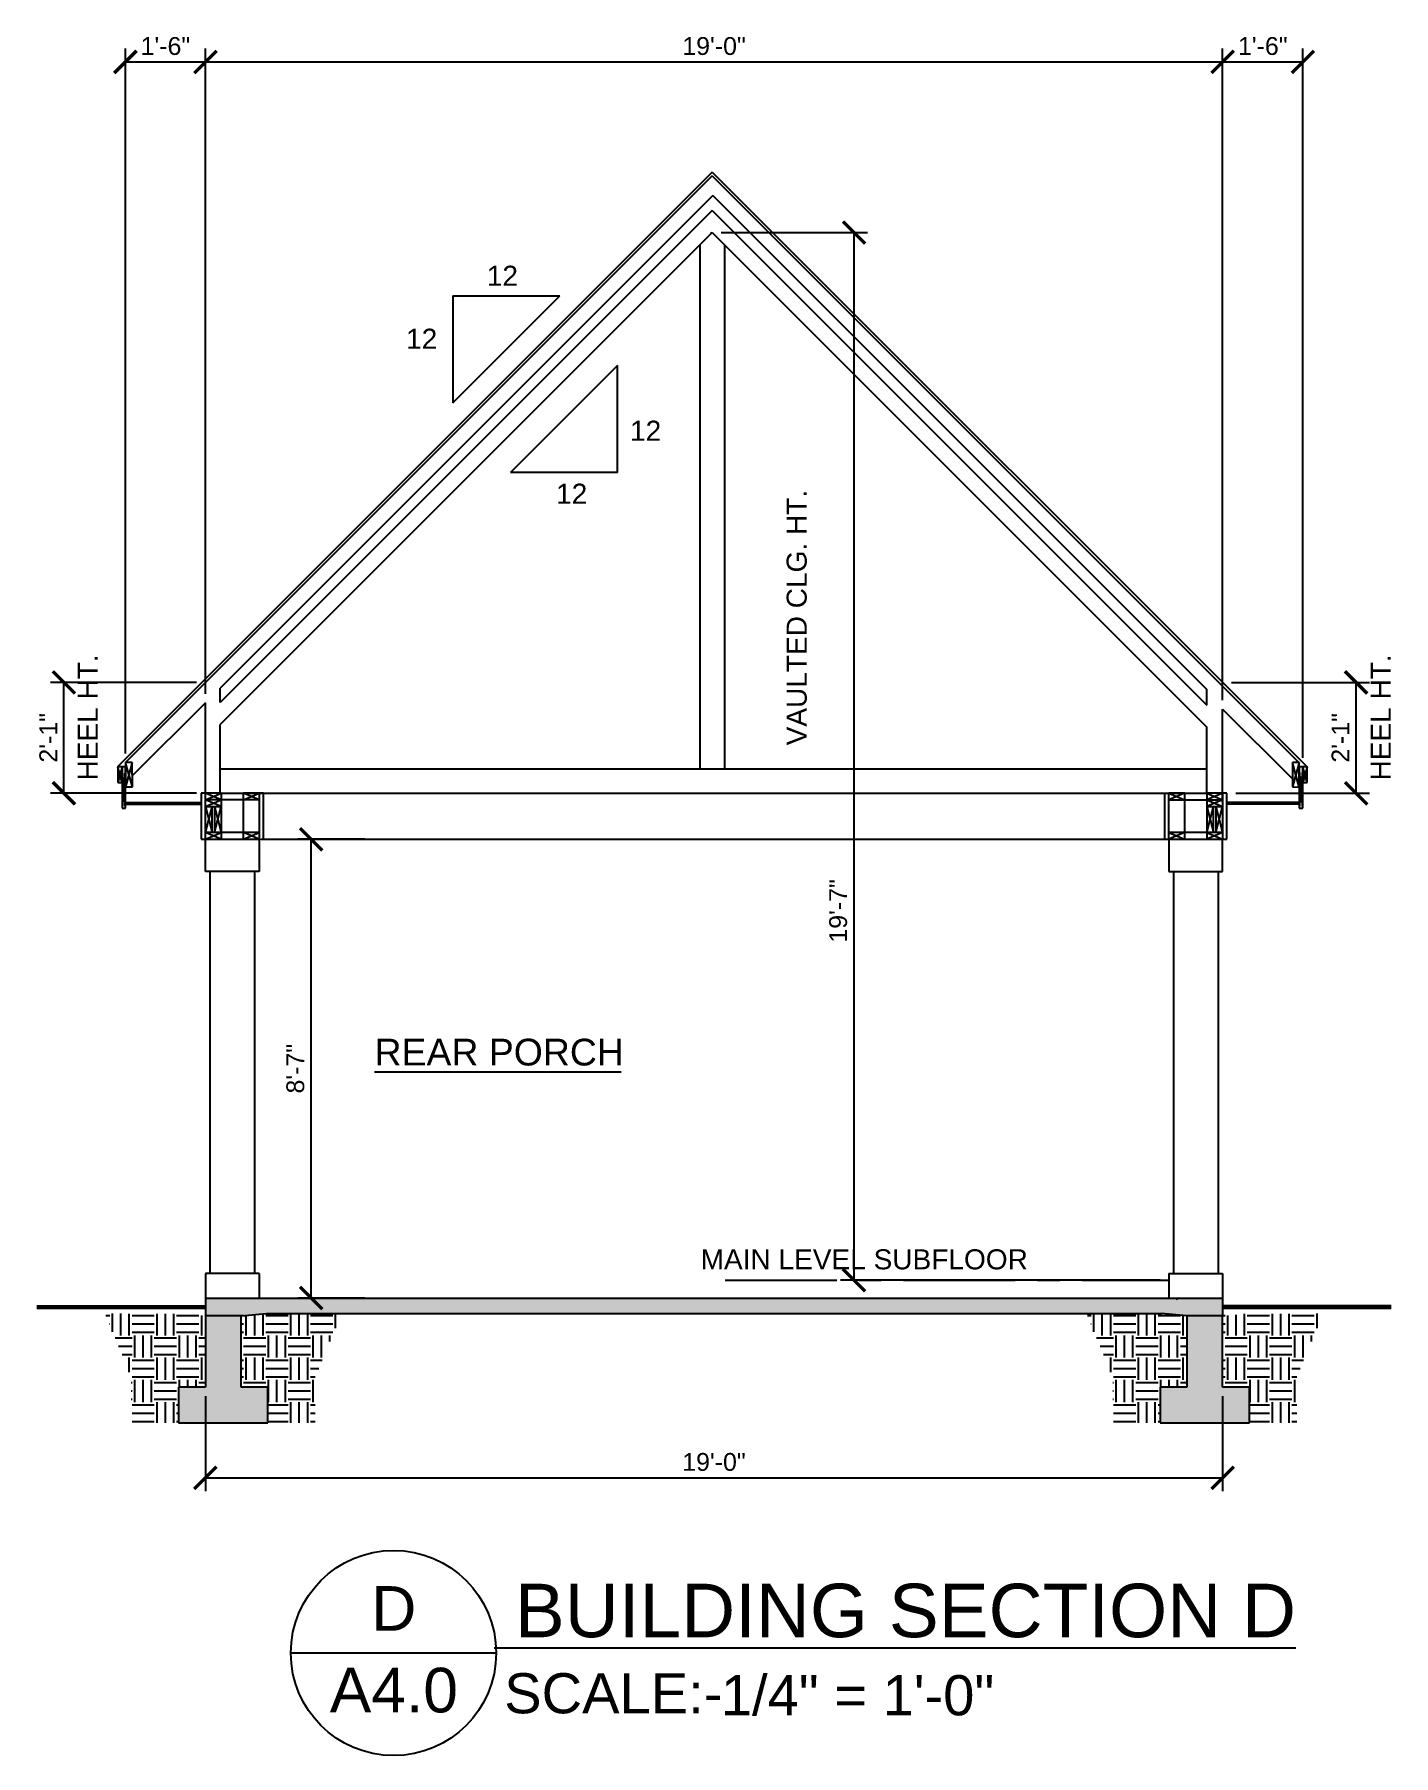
# Model space of a CAD drawing. Header units: inches. Extents: x -28708 to -16583, y 64755 to 66587.
# Drawn here: x -16887.3 to -16582.7, y 64792.2 to 65178.1 of the extents above; entities that cross this region are included whole.
import ezdxf
from ezdxf.enums import TextEntityAlignment as Align

# ---------------------------------------------------------------- set-up
doc = ezdxf.new("R2010")
doc.units = ezdxf.units.IN
doc.header["$LTSCALE"] = 20
doc.header["$MEASUREMENT"] = 0
for name, pattern in [('CENTER', [2, 1.25, -0.25, 0.25, -0.25]), ('HIDDEN', [0.375, 0.25, -0.125]), ('Solid', [0])]:
    doc.linetypes.add(name, pattern=pattern)
for name, color, linetype in [('BEAM', 1, 'HIDDEN'), ('BLOCKING', 2, 'Continuous'), ('CALLOUTS', 4, 'Continuous'), ('CEILING SECTION', 2, 'Continuous'), ('COLUMNS', 4, 'Continuous'), ('DIM', 2, 'Continuous'), ('ELEVATION LINES', 8, 'HIDDEN'), ('FOOTING', 5, 'Continuous'), ('GRADE LEVEL', 7, 'Continuous'), ('HATCH', 9, 'Continuous'), ('ROOF SECTION', 2, 'Continuous'), ('SLAB', 5, 'Continuous'), ('SYMBOLS', 7, 'Continuous'), ('TEXT', 3, 'Continuous')]:
    doc.layers.add(name, color=color, linetype=linetype)
doc.layers.add('SPDIMENSION', color=7, linetype='Continuous', lineweight=0)
doc.layers.add('SPSHAPE_OUTLINE', color=7, linetype='Continuous', lineweight=0)
doc.styles.add('0.25 INCH', font='arial.ttf', dxfattribs={"height": 4})
doc.styles.add('Arial', font='arial.ttf')
doc.dimstyles.new('0.25 INCH', dxfattribs={"dimtxt": 4, "dimasz": 5, "dimexe": 3, "dimexo": 2, "dimgap": 1.5, "dimtad": 1, "dimdec": 3, "dimzin": 3, "dimdsep": 46, "dimlunit": 4, "dimtxsty": '0.25 INCH', "dimblk": 'ARCHTICK', "dimcen": 0.09, "dimclrd": 95, "dimclre": 8, "dimclrt": 30, "dimadec": 0, "dimazin": 0, "dimtfac": 0.65, "dimtdec": 3, "dimtofl": 0, "dimtmove": 2, "dimatfit": 3, "dimfxl": 0.18, "dimfrac": 1, "dimtolj": 1, "dimtzin": 0, "dimlwd": -1, "dimlwe": -1, "dimarcsym": 0})
pattern_1 = [(90, (2793.913, 36.406), (-5, 5), [5, -5]), (90, (2792.038, 36.406), (-5, 5), [5, -5]), (90, (2790.163, 36.406), (-5, 5), [5, -5]), (180, (2789.538, 37.031), (-5, -5), [5, -5]), (180, (2789.538, 38.906), (-5, -5), [5, -5]), (180, (2789.538, 40.781), (-5, -5), [5, -5])]
pattern_2 = [(90, (3013.907, 36.406), (-5, 5), [5, -5]), (90, (3012.032, 36.406), (-5, 5), [5, -5]), (90, (3010.157, 36.406), (-5, 5), [5, -5]), (180, (3009.532, 37.031), (-5, -5), [5, -5]), (180, (3009.532, 38.906), (-5, -5), [5, -5]), (180, (3009.532, 40.781), (-5, -5), [5, -5])]

msp = doc.modelspace()

# ---------------------------------------------------------------- texts
at = {"layer": 'TEXT', "linetype": 'Solid', "style": 'Arial'}
for s, rotation, p in [('12', 360, (-16785.9311, 65121.7761)), ('12', 360, (-16804.0263, 65107.6511)), ('12', 360, (-16753.8283, 65087.0264)), ('12', 360, (-16770.3996, 65072.9014)), ('VAULTED CLG. HT.', 90, (-16714.2198, 65018.7203)), ('HEEL HT.', 90, (-16873.1167, 65010.8475)), ('HEEL HT.', 90, (-16583.3156, 65010.8475))]:
    msp.add_text(s, height=4.5, rotation=rotation, dxfattribs=at).set_placement(p)
for s, height, p in [('REAR PORCH', 6, (-16811.0874, 64946.9294)), ('MAIN LEVEL SUBFLOOR', 4.5, (-16738.0055, 64901.2092))]:
    msp.add_text(s, height=height, dxfattribs=at).set_placement(p)

# ---------------------------------------------------------------- blocks, each defined once
blk = doc.blocks.new('_ArchTick')
at = {"color": 0, "linetype": 'ByBlock', "const_width": 0.15}
blk.add_lwpolyline([(-0.5, -0.5), (0.5, 0.5)], dxfattribs=at)
blk = doc.blocks.new('*D649')
at = {"layer": 'DEFPOINTS', "color": 0, "linetype": 'ByBlock', "lineweight": -2, "transparency": 16777216}
for p in [(-16849.01, 64874.78), (-16621.01, 64874.78), (-16621.01, 64854.46)]:
    blk.add_point(p, dxfattribs=at)
at = {"layer": 'DIM', "color": 8, "transparency": 16777216}
for p, q in [((-16849.01, 64872.78), (-16849.01, 64851.46)), ((-16621.01, 64872.78), (-16621.01, 64851.46))]:
    blk.add_line(p, q, dxfattribs=at)
at = {"layer": 'DIM', "color": 95, "transparency": 16777216}
blk.add_line((-16849.01, 64854.46), (-16621.01, 64854.46), dxfattribs=at)
at = {"layer": 'DIM', "color": 95, "linetype": 'ByBlock', "transparency": 16777216, "xscale": 5, "yscale": 5, "zscale": 5, "rotation": 180}
blk.add_blockref('_ArchTick', (-16849.01, 64854.46), dxfattribs=at)
at = {"layer": 'DIM', "color": 95, "linetype": 'ByBlock', "transparency": 16777216, "xscale": 5, "yscale": 5, "zscale": 5}
blk.add_blockref('_ArchTick', (-16621.01, 64854.46), dxfattribs=at)
at = {"layer": 'DIM', "color": 30, "linetype": 'ByBlock', "lineweight": -2, "transparency": 16777216, "insert": (-16735.01, 64858), "char_height": 4, "attachment_point": 5, "style": '0.25 INCH'}
blk.add_mtext('\\A1;19\'-0"', dxfattribs=at)
blk = doc.blocks.new('*D650')
at = {"layer": 'DEFPOINTS', "color": 0, "linetype": 'ByBlock', "lineweight": -2, "transparency": 16777216}
for p in [(-16735.4, 65133.7), (-16703.62, 65133.7), (-16633.02, 64898.78)]:
    blk.add_point(p, dxfattribs=at)
at = {"layer": 'DIM', "color": 8, "transparency": 16777216}
for p, q in [((-16733.4, 65133.7), (-16700.62, 65133.7)), ((-16635.02, 64898.78), (-16706.62, 64898.78))]:
    blk.add_line(p, q, dxfattribs=at)
at = {"layer": 'DIM', "color": 95, "transparency": 16777216}
blk.add_line((-16703.62, 64898.78), (-16703.62, 65133.7), dxfattribs=at)
at = {"layer": 'DIM', "color": 95, "linetype": 'ByBlock', "transparency": 16777216, "xscale": 5, "yscale": 5, "zscale": 5}
for p, rotation in [((-16703.62, 65133.7), 90), ((-16703.62, 64898.78), 270)]:
    blk.add_blockref('_ArchTick', p, dxfattribs=dict(at, rotation=rotation))
at = {"layer": 'DIM', "color": 30, "linetype": 'ByBlock', "lineweight": -2, "transparency": 16777216, "insert": (-16707.16, 64981.6), "char_height": 4, "attachment_point": 5, "rotation": 90, "style": '0.25 INCH'}
blk.add_mtext('\\A1;19\'-7"', dxfattribs=at)
blk = doc.blocks.new('*D651')
at = {"layer": 'DEFPOINTS', "color": 0, "linetype": 'ByBlock', "lineweight": -2, "transparency": 16777216}
for p in [(-16848.99, 65171.98), (-16848.99, 65028.29), (-16866.94, 65014.88)]:
    blk.add_point(p, dxfattribs=at)
at = {"layer": 'DIM', "color": 8, "transparency": 16777216}
for p, q in [((-16866.94, 65016.88), (-16866.94, 65174.98)), ((-16848.99, 65030.29), (-16848.99, 65174.98))]:
    blk.add_line(p, q, dxfattribs=at)
at = {"layer": 'DIM', "color": 95, "transparency": 16777216}
blk.add_line((-16866.94, 65171.98), (-16848.99, 65171.98), dxfattribs=at)
at = {"layer": 'DIM', "color": 95, "linetype": 'ByBlock', "transparency": 16777216, "xscale": 5, "yscale": 5, "zscale": 5, "rotation": 180}
blk.add_blockref('_ArchTick', (-16866.94, 65171.98), dxfattribs=at)
at = {"layer": 'DIM', "color": 95, "linetype": 'ByBlock', "transparency": 16777216, "xscale": 5, "yscale": 5, "zscale": 5}
blk.add_blockref('_ArchTick', (-16848.99, 65171.98), dxfattribs=at)
at = {"layer": 'DIM', "color": 30, "linetype": 'ByBlock', "lineweight": -2, "transparency": 16777216, "insert": (-16857.97, 65175.52), "char_height": 4, "attachment_point": 5, "style": '0.25 INCH'}
blk.add_mtext('\\A1;1\'-6"', dxfattribs=at)
blk = doc.blocks.new('*D652')
at = {"layer": 'DEFPOINTS', "color": 0, "linetype": 'ByBlock', "lineweight": -2, "transparency": 16777216}
for p in [(-16620.99, 65171.98), (-16848.99, 65028.29), (-16620.99, 65026.82)]:
    blk.add_point(p, dxfattribs=at)
at = {"layer": 'DIM', "color": 8, "transparency": 16777216}
for p, q in [((-16848.99, 65030.29), (-16848.99, 65174.98)), ((-16620.99, 65028.82), (-16620.99, 65174.98))]:
    blk.add_line(p, q, dxfattribs=at)
at = {"layer": 'DIM', "color": 95, "transparency": 16777216}
blk.add_line((-16848.99, 65171.98), (-16620.99, 65171.98), dxfattribs=at)
at = {"layer": 'DIM', "color": 95, "linetype": 'ByBlock', "transparency": 16777216, "xscale": 5, "yscale": 5, "zscale": 5, "rotation": 180}
blk.add_blockref('_ArchTick', (-16848.99, 65171.98), dxfattribs=at)
at = {"layer": 'DIM', "color": 95, "linetype": 'ByBlock', "transparency": 16777216, "xscale": 5, "yscale": 5, "zscale": 5}
blk.add_blockref('_ArchTick', (-16620.99, 65171.98), dxfattribs=at)
at = {"layer": 'DIM', "color": 30, "linetype": 'ByBlock', "lineweight": -2, "transparency": 16777216, "insert": (-16734.99, 65175.52), "char_height": 4, "attachment_point": 5, "style": '0.25 INCH'}
blk.add_mtext('\\A1;19\'-0"', dxfattribs=at)
blk = doc.blocks.new('*D653')
at = {"layer": 'DEFPOINTS', "color": 0, "linetype": 'ByBlock', "lineweight": -2, "transparency": 16777216}
for p in [(-16602.99, 65171.98), (-16620.99, 65026.82), (-16602.99, 65013.9)]:
    blk.add_point(p, dxfattribs=at)
at = {"layer": 'DIM', "color": 8, "transparency": 16777216}
for p, q in [((-16620.99, 65028.82), (-16620.99, 65174.98)), ((-16602.99, 65015.9), (-16602.99, 65174.98))]:
    blk.add_line(p, q, dxfattribs=at)
at = {"layer": 'DIM', "color": 95, "transparency": 16777216}
blk.add_line((-16620.99, 65171.98), (-16602.99, 65171.98), dxfattribs=at)
at = {"layer": 'DIM', "color": 95, "linetype": 'ByBlock', "transparency": 16777216, "xscale": 5, "yscale": 5, "zscale": 5, "rotation": 180}
blk.add_blockref('_ArchTick', (-16620.99, 65171.98), dxfattribs=at)
at = {"layer": 'DIM', "color": 95, "linetype": 'ByBlock', "transparency": 16777216, "xscale": 5, "yscale": 5, "zscale": 5}
blk.add_blockref('_ArchTick', (-16602.99, 65171.98), dxfattribs=at)
at = {"layer": 'DIM', "color": 30, "linetype": 'ByBlock', "lineweight": -2, "transparency": 16777216, "insert": (-16611.99, 65175.52), "char_height": 4, "attachment_point": 5, "style": '0.25 INCH'}
blk.add_mtext('\\A1;1\'-6"', dxfattribs=at)
blk = doc.blocks.new('*D654')
at = {"layer": 'DEFPOINTS', "color": 0, "linetype": 'ByBlock', "lineweight": -2, "transparency": 16777216}
for p in [(-16825.29, 64997.65), (-16811.25, 64997.65), (-16811.25, 64894.78)]:
    blk.add_point(p, dxfattribs=at)
at = {"layer": 'DIM', "color": 8, "transparency": 16777216}
for p, q in [((-16813.25, 64997.65), (-16828.29, 64997.65)), ((-16813.25, 64894.78), (-16828.29, 64894.78))]:
    blk.add_line(p, q, dxfattribs=at)
at = {"layer": 'DIM', "color": 95, "transparency": 16777216}
blk.add_line((-16825.29, 64894.78), (-16825.29, 64997.65), dxfattribs=at)
at = {"layer": 'DIM', "color": 95, "linetype": 'ByBlock', "transparency": 16777216, "xscale": 5, "yscale": 5, "zscale": 5}
for p, rotation in [((-16825.29, 64997.65), 90), ((-16825.29, 64894.78), 270)]:
    blk.add_blockref('_ArchTick', p, dxfattribs=dict(at, rotation=rotation))
at = {"layer": 'DIM', "color": 30, "linetype": 'ByBlock', "lineweight": -2, "transparency": 16777216, "insert": (-16828.83, 64946.21), "char_height": 4, "attachment_point": 5, "rotation": 90, "style": '0.25 INCH'}
blk.add_mtext('\\A1;8\'-7"', dxfattribs=at)
blk = doc.blocks.new('*D655')
at = {"layer": 'DEFPOINTS', "color": 0, "linetype": 'Solid', "lineweight": -2, "transparency": 16777216}
for p in [(-16620.99, 65032.82), (-16591.07, 65032.82), (-16620.02, 65007.98)]:
    blk.add_point(p, dxfattribs=at)
at = {"layer": 'DIM', "color": 8, "transparency": 16777216}
for p, q in [((-16618.99, 65032.82), (-16588.07, 65032.82)), ((-16618.02, 65007.98), (-16588.07, 65007.98))]:
    blk.add_line(p, q, dxfattribs=at)
at = {"layer": 'DIM', "color": 95, "transparency": 16777216}
blk.add_line((-16591.07, 65007.98), (-16591.07, 65032.82), dxfattribs=at)
at = {"layer": 'DIM', "color": 95, "linetype": 'Solid', "transparency": 16777216, "xscale": 5, "yscale": 5, "zscale": 5}
for p, rotation in [((-16591.07, 65032.82), 90), ((-16591.07, 65007.98), 270)]:
    blk.add_blockref('_ArchTick', p, dxfattribs=dict(at, rotation=rotation))
at = {"layer": 'DIM', "color": 30, "linetype": 'Solid', "transparency": 16777216, "insert": (-16594.58, 65020.4), "char_height": 4, "attachment_point": 5, "rotation": 90, "style": '0.25 INCH'}
blk.add_mtext('\\A1;2\'-1"', dxfattribs=at)
blk = doc.blocks.new('*D656')
at = {"layer": 'DEFPOINTS', "color": 0, "linetype": 'ByBlock', "lineweight": -2, "transparency": 16777216}
for p in [(-16880.72, 65032.84), (-16848.99, 65032.84), (-16848.99, 65007.98)]:
    blk.add_point(p, dxfattribs=at)
at = {"layer": 'DIM', "color": 8, "transparency": 16777216}
for p, q in [((-16850.99, 65032.84), (-16883.72, 65032.84)), ((-16850.99, 65007.98), (-16883.72, 65007.98))]:
    blk.add_line(p, q, dxfattribs=at)
at = {"layer": 'DIM', "color": 95, "transparency": 16777216}
blk.add_line((-16880.72, 65007.98), (-16880.72, 65032.84), dxfattribs=at)
at = {"layer": 'DIM', "color": 95, "linetype": 'ByBlock', "transparency": 16777216, "xscale": 5, "yscale": 5, "zscale": 5}
for p, rotation in [((-16880.72, 65032.84), 90), ((-16880.72, 65007.98), 270)]:
    blk.add_blockref('_ArchTick', p, dxfattribs=dict(at, rotation=rotation))
at = {"layer": 'DIM', "color": 30, "linetype": 'ByBlock', "lineweight": -2, "transparency": 16777216, "insert": (-16884.22, 65020.41), "char_height": 4, "attachment_point": 5, "rotation": 90, "style": '0.25 INCH'}
blk.add_mtext('\\A1;2\'-1"', dxfattribs=at)
blk = doc.blocks.new('0.25 CALLOUT')
blk.add_line((-20.69, -1.02), (25.31, -1.02))
blk.add_circle((2.31, -1.02), 23)
at = {"ltscale": 24, "insert": (27.12, -5.55), "char_height": 9, "attachment_point": 1, "line_spacing_factor": 0.85, "style": '0.25 INCH'}
blk.add_mtext('SCALE:-', dxfattribs=at)
at = {"style": '0.25 INCH'}
for tag, p, height in [('SEC.NO', (-9.66, 2.73), 9), ('DWG.TITLE', (20.15, 1.93), 7.5), ('SCALE', (93.69, -12.79), 9), ('SH.NO', (-10.52, -14.66), 9)]:
    blk.add_attdef(tag, p, '', height=height, dxfattribs=at)

# ---------------------------------------------------------------- dimensions: what is measured, and where the dimension line sits
at = {"layer": 'DIM', "linetype": 'ByBlock', "lineweight": -2}
for base, p1, p2, picture, middle in [((-16848.9897, 65171.9822), (-16866.9439, 65014.8805), (-16848.9897, 65028.2916), '*D651', (-16857.9668, 65175.5245)), ((-16620.9897, 65171.9822), (-16848.9897, 65028.2916), (-16620.9897, 65026.8189), '*D652', (-16734.9897, 65175.5245)), ((-16602.9903, 65171.9822), (-16620.9897, 65026.8189), (-16602.9903, 65013.9014), '*D653', (-16611.99, 65175.5245)), ((-16621.0069, 64854.4601), (-16849.0123, 64874.7761), (-16621.0069, 64874.7761), '*D649', (-16735.0096, 64858.0024))]:
    dim = msp.add_linear_dim(base=base, p1=p1, p2=p2, dimstyle='0.25 INCH', dxfattribs=at)
    dim.commit()
    dim.dimension.update_dxf_attribs({"geometry": picture, "text_midpoint": middle})
dim = msp.add_linear_dim(base=(-16703.6156, 65133.7003), p1=(-16633.0178, 64898.7761), p2=(-16735.4021, 65133.7003), angle=90, dimstyle='0.25 INCH', override={"dimdec": 1}, dxfattribs=at)
dim.commit()
dim.dimension.update_dxf_attribs({"geometry": '*D650', "text_midpoint": (-16707.1579, 64981.5983), "dimtype": 160})
for base, p1, p2, picture, middle in [((-16880.7166, 65032.8374), (-16848.9897, 65007.9779), (-16848.9896, 65032.8374), '*D656', (-16884.2248, 65020.4077)), ((-16825.2912, 64997.6511), (-16811.2527, 64894.7761), (-16811.2527, 64997.6511), '*D654', (-16828.8335, 64946.2136))]:
    dim = msp.add_linear_dim(base=base, p1=p1, p2=p2, angle=90, dimstyle='0.25 INCH', override={"dimdec": 1}, dxfattribs=at)
    dim.commit()
    dim.dimension.update_dxf_attribs({"geometry": picture, "text_midpoint": middle})
at = {"layer": 'DIM', "linetype": 'Solid'}
dim = msp.add_linear_dim(base=(-16591.0735, 65032.8236), p1=(-16620.0178, 65007.9779), p2=(-16620.9897, 65032.8236), angle=90, dimstyle='0.25 INCH', override={"dimdec": 1}, dxfattribs=at)
dim.commit()
dim.dimension.update_dxf_attribs({"geometry": '*D655', "text_midpoint": (-16594.5817, 65020.4008)})

# ---------------------------------------------------------------- hatches: boundary and pattern name
at = {"layer": 'HATCH', "linetype": 'ByBlock', "lineweight": -2}
h = msp.add_hatch(dxfattribs=at)
h.set_pattern_fill('AR-CONC', color=256, angle=315)
h.set_pattern_definition([(5, (-1.2434, 0), (4.6280708, -5.51552), [0.75, -8.25]), (310, (-1.243, 0), (4.3376815, 6.2999217), [0.6, -6.6]), (55.451445, (-0.858, -0.4596), (8.9657522, 0.7844017), [0.6374019, -7.0114211]), (1.1842, (0.171, 1.414), (6.3761377, -8.71693), [1.125, -12.375]), (51.635645, (0.702, 0.688), (13.4971167, 0.2790008), [0.9561029, -10.51713]), (306.1842, (0.171, 1.414), (13.4971167, 0.2790007), [0.9, -9.9]), (336, (0.5244, 0.3536), (1.37382476, -7.0677157), [0.75, -8.25]), (281, (0.5244, 0.3536), (6.84808435, 3.4070859), [0.6, -6.6]), (26.451445, (0.639, -0.2354), (8.2219091, -3.6606297), [0.6374019, -7.0114211]), (352.5, (-1.2434, 0), (2.43989818, 2.26793185), [0, -6.52, 0, -6.7, 0, -6.625]), (322.5, (-1.2434, 0), (4.6490945, 0.92872942), [0, -3.82, 0, -6.37, 0, -2.525]), (282.5, (-2.8202, 1.5768), (3.61520762, -3.93418167), [0, -2.5, 0, -7.8, 0, -10.35]), (272.5, (-3.5273, 2.284), (4.83159807, -3.41589983), [0, -3.25, 0, -5.18, 0, -7.35])])
h.paths.add_polyline_path([(-16835.0005, 64874.7761), (-16841.0005, 64874.7761), (-16841.0005, 64890.7761), (-16849.0005, 64890.7761), (-16849.0005, 64874.7761), (-16855.0005, 64874.7761), (-16855.0005, 64866.7761), (-16835.0005, 64866.7761)])
h.paths.add_polyline_path([(-16621.0178, 64894.7761), (-16630.8248, 64894.7761), (-16631.1484, 64894.6009), (-16631.3787, 64894.4763), (-16631.3438, 64894.5977), (-16631.2926, 64894.7761), (-16848.9897, 64894.7761), (-16849.0005, 64890.7761), (-16841.0005, 64890.7761), (-16835.3066, 64891.2761), (-16634.7008, 64891.2761), (-16629.0069, 64890.7761), (-16621.0069, 64890.7761)])
h.paths.add_polyline_path([(-16621.0069, 64890.7761), (-16629.0069, 64890.7761), (-16629.0069, 64874.7761), (-16635.0069, 64874.7761), (-16635.0069, 64866.7761), (-16615.0069, 64866.7761), (-16615.0069, 64874.7761), (-16621.0069, 64874.7761)])
h = msp.add_hatch(dxfattribs=at)
h.set_pattern_fill('EARTH', color=256, scale=20, angle=90)
h.set_pattern_definition(pattern_1)
h.paths.add_polyline_path([(-16854.5762, 64891.2657), (-16849.0005, 64890.7761), (-16849.0004, 64874.7764), (-16855.0005, 64874.7764), (-16855.0005, 64866.7764), (-16865.6269, 64866.7764), (-16865.6269, 64877.0426), (-16871.5068, 64891.2761)])
h = msp.add_hatch(dxfattribs=at)
h.set_pattern_fill('EARTH', color=256, scale=20, angle=90)
h.set_pattern_definition(pattern_1)
h.paths.add_polyline_path([(-16835.4249, 64891.2657), (-16841.0005, 64890.7761), (-16841.0006, 64874.7764), (-16835.0005, 64874.7764), (-16835.0005, 64866.7764), (-16824.3741, 64866.7764), (-16824.3741, 64877.0426), (-16818.4943, 64891.2761)])
h = msp.add_hatch(dxfattribs=at)
h.set_pattern_fill('EARTH', color=256, scale=20, angle=90)
h.set_pattern_definition(pattern_2)
h.paths.add_polyline_path([(-16634.5826, 64891.2657), (-16629.0069, 64890.7761), (-16629.0068, 64874.7764), (-16635.0069, 64874.7764), (-16635.0069, 64866.7764), (-16645.6333, 64866.7764), (-16645.6333, 64877.0426), (-16651.5132, 64891.2761)])
h = msp.add_hatch(dxfattribs=at)
h.set_pattern_fill('EARTH', color=256, scale=20, angle=90)
h.set_pattern_definition(pattern_2)
h.paths.add_polyline_path([(-16615.4313, 64891.2657), (-16621.0069, 64890.7761), (-16621.007, 64874.7764), (-16615.0069, 64874.7764), (-16615.0069, 64866.7764), (-16604.3805, 64866.7764), (-16604.3805, 64877.0426), (-16598.5007, 64891.2761)])

# ---------------------------------------------------------------- linework, layer by layer
at = {"layer": 'BEAM', "color": 4, "linetype": 'Solid'}
msp.add_line((-16836.4897, 64997.6511), (-16621.0178, 64997.6511), dxfattribs=at)
at = {"layer": 'BLOCKING', "linetype": 'Solid'}
for p, q in [((-16867.6366, 65013.9014), (-16868.6361, 65013.9009)), ((-16868.6361, 65013.9009), (-16868.6332, 65010.4009)), ((-16867.6336, 65010.4014), (-16868.6361, 65013.9009)), ((-16867.6366, 65013.9014), (-16868.6332, 65010.4009)), ((-16866.9398, 65013.905), (-16867.6366, 65013.9014)), ((-16867.6366, 65013.9014), (-16867.6287, 65004.6514)), ((-16866.9319, 65004.655), (-16867.6366, 65013.9014)), ((-16867.6336, 65010.4014), (-16867.6366, 65013.9014)), ((-16866.9398, 65013.905), (-16867.6287, 65004.6514)), ((-16865.3886, 65014.8819), (-16866.9408, 65014.8836)), ((-16866.9408, 65014.8836), (-16866.9351, 65009.3834)), ((-16865.3829, 65009.3817), (-16866.9408, 65014.8836)), ((-16866.9319, 65004.655), (-16866.9398, 65013.905)), ((-16865.3886, 65014.8819), (-16866.9351, 65009.3834)), ((-16865.3829, 65009.3817), (-16865.3886, 65014.8819)), ((-16605.314, 65014.8822), (-16605.3197, 65009.3819)), ((-16603.8145, 65014.8807), (-16605.3197, 65009.3819)), ((-16603.8145, 65014.8807), (-16605.314, 65014.8822)), ((-16603.8202, 65009.3805), (-16605.314, 65014.8822)), ((-16603.816, 65013.9021), (-16603.8239, 65004.6521)), ((-16602.9903, 65013.9016), (-16603.8239, 65004.6521)), ((-16603.8202, 65009.3805), (-16603.8145, 65014.8807)), ((-16602.9903, 65013.9016), (-16603.816, 65013.9021)), ((-16602.9982, 65004.6516), (-16603.816, 65013.9021)), ((-16602.9982, 65004.6516), (-16602.9903, 65013.9016)), ((-16602.9903, 65013.9014), (-16602.9933, 65010.4014)), ((-16602.067, 65013.9009), (-16602.9933, 65010.4014)), ((-16602.067, 65013.9009), (-16602.9903, 65013.9014)), ((-16602.0699, 65010.4009), (-16602.9903, 65013.9014)), ((-16602.0699, 65010.4009), (-16602.067, 65013.9009)), ((-16868.6332, 65010.4009), (-16867.6336, 65010.4014)), ((-16602.9933, 65010.4014), (-16602.0699, 65010.4009)), ((-16866.9351, 65009.3834), (-16865.3829, 65009.3817)), ((-16845.4897, 65007.9779), (-16849.9897, 65007.9779)), ((-16849.9897, 65007.9779), (-16849.9897, 64997.6511)), ((-16848.9897, 64997.6511), (-16848.9897, 65007.9779)), ((-16848.9897, 65006.4779), (-16845.4897, 65007.9779)), ((-16845.4897, 65006.4779), (-16848.9897, 65007.9779)), ((-16836.9897, 65006.4779), (-16848.9897, 65006.4779)), ((-16848.9897, 65004.9779), (-16845.4897, 65006.4779)), ((-16845.4897, 65004.9779), (-16848.9897, 65006.4779)), ((-16845.4897, 65007.9779), (-16845.4897, 64997.6511)), ((-16840.4897, 64997.6511), (-16840.4897, 65007.9779)), ((-16835.9897, 65007.9779), (-16840.4897, 65007.9779)), ((-16840.4897, 65006.4779), (-16836.9897, 65007.9779)), ((-16836.9897, 65006.4779), (-16840.4897, 65007.9779)), ((-16836.9897, 65007.9779), (-16836.9897, 64997.6511)), ((-16835.9897, 64997.6511), (-16835.9897, 65007.9779)), ((-16633.0178, 64997.6511), (-16633.0178, 65007.9779)), ((-16629.5178, 65007.9779), (-16633.0178, 65007.9779)), ((-16629.5178, 65007.9779), (-16633.0178, 65006.4779)), ((-16633.0178, 65007.9779), (-16629.5178, 65006.4779)), ((-16633.0178, 65006.4779), (-16621.0178, 65006.4779)), ((-16629.5178, 65007.9779), (-16629.5178, 64997.6511)), ((-16624.5178, 65007.9779), (-16624.5178, 64997.6511)), ((-16621.0178, 65007.9779), (-16624.5178, 65007.9779)), ((-16621.0178, 65007.9779), (-16624.5178, 65006.4779)), ((-16624.5178, 65007.9779), (-16621.0178, 65006.4779)), ((-16621.0178, 65006.4779), (-16624.5178, 65004.9779)), ((-16624.5178, 65006.4779), (-16621.0178, 65004.9779)), ((-16621.0178, 65007.9779), (-16621.0178, 64997.6511)), ((-16605.3197, 65009.3819), (-16603.8202, 65009.3805)), ((-16867.6287, 65004.6514), (-16866.9319, 65004.655)), ((-16866.8802, 65005.8918), (-16849.9897, 65005.8918)), ((-16866.88, 65005.5168), (-16849.9897, 65005.5168)), ((-16848.9897, 65004.9779), (-16847.4897, 64999.1511)), ((-16848.9897, 64999.1511), (-16847.4897, 65004.9779)), ((-16848.9897, 65004.9779), (-16845.4897, 65004.9779)), ((-16847.4897, 64999.1511), (-16847.4897, 65004.9779)), ((-16846.9897, 65004.9779), (-16846.9897, 64999.1511)), ((-16846.9897, 65004.9779), (-16845.4897, 64999.1511)), ((-16846.9897, 64999.1511), (-16845.4897, 65004.9779)), ((-16624.5178, 65004.9779), (-16623.0178, 64999.1511)), ((-16624.5178, 64999.1511), (-16623.0178, 65004.9779)), ((-16624.5178, 65004.9779), (-16621.0178, 65004.9779)), ((-16623.0178, 64999.1511), (-16623.0178, 65004.9779)), ((-16622.5178, 65004.9779), (-16622.5178, 64999.1511)), ((-16622.5178, 65004.9779), (-16621.0178, 64999.1511)), ((-16622.5178, 64999.1511), (-16621.0178, 65004.9779)), ((-16603.8239, 65004.6521), (-16602.9982, 65004.6516)), ((-16836.9897, 64999.1511), (-16848.9897, 64999.1511)), ((-16848.9897, 64997.6511), (-16845.4897, 64999.1511)), ((-16845.4897, 64997.6511), (-16848.9897, 64999.1511)), ((-16840.4897, 64997.6511), (-16836.9897, 64999.1511)), ((-16836.9897, 64997.6511), (-16840.4897, 64999.1511)), ((-16621.0178, 64999.1511), (-16633.0178, 64999.1511)), ((-16629.5178, 64999.1511), (-16633.0178, 64997.6511)), ((-16633.0178, 64999.1511), (-16629.5178, 64997.6511)), ((-16621.0178, 64999.1511), (-16624.5178, 64997.6511)), ((-16849.9897, 64997.6511), (-16836.9897, 64997.6511)), ((-16633.0178, 64997.6511), (-16629.5178, 64997.6511)), ((-16624.5178, 64997.6511), (-16621.0178, 64997.6511))]:
    msp.add_line(p, q, dxfattribs=at)
at = {"layer": 'CEILING SECTION', "linetype": 'Solid'}
for p, q in [((-16845.4897, 65013.4779), (-16624.5178, 65013.4779)), ((-16845.4897, 65007.9779), (-16624.5178, 65007.9779)), ((-16634.0178, 65007.9779), (-16634.0178, 64997.6511)), ((-16620.0178, 65007.9779), (-16621.0178, 65007.9779)), ((-16620.0178, 64997.6511), (-16620.0178, 65007.9779)), ((-16624.5178, 64999.1511), (-16621.0178, 64997.6511)), ((-16621.0178, 64997.6511), (-16620.0178, 64997.6511))]:
    msp.add_line(p, q, dxfattribs=at)
at = {"layer": 'COLUMNS', "linetype": 'Solid', "ltscale": 48}
for p, q in [((-16848.9897, 64990.4014), (-16848.9897, 64997.6511)), ((-16836.9897, 64997.6511), (-16836.9897, 64990.4014)), ((-16633.0178, 64997.6511), (-16633.0178, 64990.4014)), ((-16621.0178, 64990.4014), (-16621.0178, 64997.6511)), ((-16836.9897, 64990.4014), (-16848.9897, 64990.4014)), ((-16848.0003, 64990.4014), (-16848.0003, 64900.2761)), ((-16838.0003, 64990.4014), (-16838.0003, 64900.2761)), ((-16633.0178, 64990.4014), (-16621.0178, 64990.4014)), ((-16632.0072, 64990.4014), (-16632.0072, 64900.2761)), ((-16622.0072, 64990.4014), (-16622.0072, 64900.2761)), ((-16836.9897, 64900.2761), (-16848.9897, 64900.2761)), ((-16848.9897, 64900.2761), (-16848.9897, 64894.7761)), ((-16836.9897, 64900.2761), (-16836.9897, 64894.7761)), ((-16633.0178, 64900.2761), (-16621.0178, 64900.2761)), ((-16633.0178, 64900.2761), (-16633.0178, 64894.7761)), ((-16621.0178, 64900.2761), (-16621.0178, 64894.7761))]:
    msp.add_line(p, q, dxfattribs=at)
at = {"layer": 'ELEVATION LINES', "linetype": 'CENTER'}
msp.add_line((-16732.4976, 64898.7761), (-16633.0178, 64898.7761), dxfattribs=at)
at = {"layer": 'FOOTING'}
for p, q in [((-16849.0005, 64890.7761), (-16849.0005, 64874.7761)), ((-16841.0005, 64874.7761), (-16841.0005, 64890.7761)), ((-16629.0069, 64890.7761), (-16629.0069, 64874.7761)), ((-16621.0069, 64874.7761), (-16621.0069, 64890.7761)), ((-16849.0005, 64874.7761), (-16855.0005, 64874.7761)), ((-16855.0005, 64874.7761), (-16855.0005, 64866.7761)), ((-16835.0005, 64874.7761), (-16841.0005, 64874.7761)), ((-16835.0005, 64866.7761), (-16835.0005, 64874.7761)), ((-16629.0069, 64874.7761), (-16635.0069, 64874.7761)), ((-16635.0069, 64874.7761), (-16635.0069, 64866.7761)), ((-16615.0069, 64874.7761), (-16621.0069, 64874.7761)), ((-16615.0069, 64866.7761), (-16615.0069, 64874.7761)), ((-16855.0005, 64866.7761), (-16835.0005, 64866.7761)), ((-16635.0069, 64866.7761), (-16615.0069, 64866.7761))]:
    msp.add_line(p, q, dxfattribs=at)
at = {"layer": 'GRADE LEVEL', "linetype": 'ByBlock', "lineweight": -2, "const_width": 1}
for points in [[(-16848.9952, 64892.7458), (-16886.8263, 64892.7458)], [(-16583.1812, 64892.7761), (-16621.0123, 64892.7761)]]:
    msp.add_lwpolyline(points, dxfattribs=at)
at = {"layer": 'ROOF SECTION', "linetype": 'Solid'}
for p, q in [((-16735.3891, 65147.223), (-16868.7119, 65013.9011)), ((-16735.3896, 65146.454), (-16866.9439, 65014.8805)), ((-16735.3896, 65146.454), (-16603.8809, 65014.8805)), ((-16735.3891, 65147.223), (-16602.067, 65013.9009)), ((-16735.2771, 65142.0042), (-16845.7092, 65031.5721)), ((-16735.2771, 65142.0042), (-16624.5178, 65031.2449)), ((-16735.4021, 65138.6501), (-16845.7092, 65028.3431)), ((-16735.4021, 65138.6501), (-16624.5178, 65027.7655)), ((-16735.4021, 65133.7003), (-16845.7092, 65023.3933)), ((-16735.4021, 65133.7003), (-16624.5178, 65022.8155)), ((-16738.1521, 65130.9503), (-16738.1521, 65013.4779)), ((-16732.6521, 65130.9503), (-16732.6521, 65013.4779)), ((-16845.7092, 65028.3431), (-16845.7092, 65031.5721)), ((-16624.5178, 65027.7655), (-16624.5178, 65031.2449)), ((-16848.9897, 65028.2916), (-16865.3856, 65011.8957)), ((-16848.9897, 65007.9779), (-16848.9897, 65028.2916)), ((-16620.9897, 65005.9781), (-16620.9897, 65026.8189)), ((-16620.9897, 65026.8189), (-16605.3625, 65011.1917)), ((-16845.7092, 65007.9779), (-16845.7092, 65023.3933)), ((-16624.5178, 65007.9779), (-16624.5178, 65022.8155)), ((-16603.8228, 65005.8918), (-16620.0178, 65005.8918)), ((-16603.8231, 65005.5168), (-16620.0178, 65005.5168))]:
    msp.add_line(p, q, dxfattribs=at)
at = {"layer": 'SLAB', "linetype": 'Solid'}
for p, q in [((-16849.0005, 64894.7761), (-16621.0178, 64894.7761)), ((-16848.9897, 64894.7761), (-16849.0005, 64890.7761)), ((-16631.1484, 64894.6009), (-16631.379, 64894.4762)), ((-16631.3787, 64894.4762), (-16631.3438, 64894.5977)), ((-16631.2926, 64894.7761), (-16631.3438, 64894.5977)), ((-16630.8248, 64894.7761), (-16631.1484, 64894.6009)), ((-16622.7451, 64894.7761), (-16622.723, 64894.7466)), ((-16622.2272, 64894.7761), (-16622.2338, 64894.7552)), ((-16621.0178, 64894.7761), (-16621.0069, 64890.7761)), ((-16841.0005, 64890.7761), (-16849.0005, 64890.7761)), ((-16841.0005, 64890.7761), (-16835.3066, 64891.2761)), ((-16835.3066, 64891.2761), (-16634.7008, 64891.2761)), ((-16629.0069, 64890.7761), (-16634.7008, 64891.2761)), ((-16621.0069, 64890.7761), (-16629.0069, 64890.7761))]:
    msp.add_line(p, q, dxfattribs=at)
at = {"layer": 'SPDIMENSION', "color": 3, "linetype": 'Solid', "true_color": 0x00ff00}
for p, q in [((-16848.9897, 65034.553), (-16848.9897, 65162.4011)), ((-16620.9897, 65033.3655), (-16620.9897, 65162.4011))]:
    msp.add_line(p, q, dxfattribs=at)
at = {"layer": 'SPSHAPE_OUTLINE', "color": 176, "linetype": 'Solid', "true_color": 0x000080}
for p, q in [((-16735.7771, 65133.7003), (-16735.4021, 65133.7003)), ((-16848.9897, 65032.8374), (-16849.156, 65032.8374)), ((-16620.921, 65032.8236), (-16620.9897, 65032.8236))]:
    msp.add_line(p, q, dxfattribs=at)
at = {"layer": 'SPSHAPE_OUTLINE', "color": 136, "linetype": 'Solid', "true_color": 0x008080}
for p, q in [((-16840.4897, 65007.9779), (-16845.4897, 65007.9779)), ((-16624.5178, 65007.9779), (-16629.5178, 65007.9779)), ((-16629.5178, 64997.6511), (-16624.5178, 64997.6511))]:
    msp.add_line(p, q, dxfattribs=at)
at = {"layer": 'SPSHAPE_OUTLINE', "color": 1, "linetype": 'Solid', "true_color": 0xff0000}
for p, q in [((-16633.0178, 65007.9779), (-16634.0178, 65007.9779)), ((-16836.9897, 64997.6511), (-16835.9897, 64997.6511)), ((-16634.0178, 64997.6511), (-16633.0178, 64997.6511))]:
    msp.add_line(p, q, dxfattribs=at)
at = {"layer": 'SYMBOLS', "color": 3, "linetype": 'Solid'}
for p, q in [((-16793.5259, 65119.5261), (-16769.5259, 65119.5261)), ((-16793.5259, 65119.5261), (-16793.5259, 65095.5261)), ((-16793.5259, 65095.5261), (-16769.5259, 65119.5261)), ((-16756.5972, 65103.9142), (-16780.5972, 65079.9142)), ((-16756.5972, 65079.9142), (-16756.5972, 65103.9142)), ((-16756.5972, 65079.9142), (-16780.5972, 65079.9142))]:
    msp.add_line(p, q, dxfattribs=at)
at = {"layer": 'TEXT', "linetype": 'Solid'}
msp.add_line((-16811.0874, 64945.5227), (-16755.8197, 64945.5227), dxfattribs=at)

# ---------------------------------------------------------------- block references
at = {"layer": 'CALLOUTS'}
ref = msp.add_blockref('0.25 CALLOUT', (-16809.1478, 64816.1966), dxfattribs=at)
ref.add_attrib('SEC.NO', 'D', dxfattribs={"layer": '0', "height": 10, "style": '0.25 INCH'}).set_placement((-16806.766, 64825.1729), align=Align.MIDDLE_CENTER)
ref.add_attrib('SH.NO', 'A4.0', dxfattribs={"layer": '0', "height": 10, "style": '0.25 INCH'}).set_placement((-16806.766, 64806.8553), align=Align.MIDDLE_CENTER)
ref.add_attrib('DWG.TITLE', '%%U BUILDING SECTION D', (-16784.2985, 64818.711), dxfattribs={"layer": '0', "height": 12, "style": '0.25 INCH'})
ref.add_attrib('SCALE', '1/4" = 1\'-0"', (-16733.4747, 64801.21), dxfattribs={"layer": '0', "height": 9, "style": '0.25 INCH'})

msp.set_redraw_order([(e.dxf.handle, doc.entitydb.next_handle()) for e in msp.query("TEXT MTEXT ATTDEF DIMENSION ARC_DIMENSION")])  # texts and dimensions are drawn at this point

doc.saveas('drawing.dxf')
